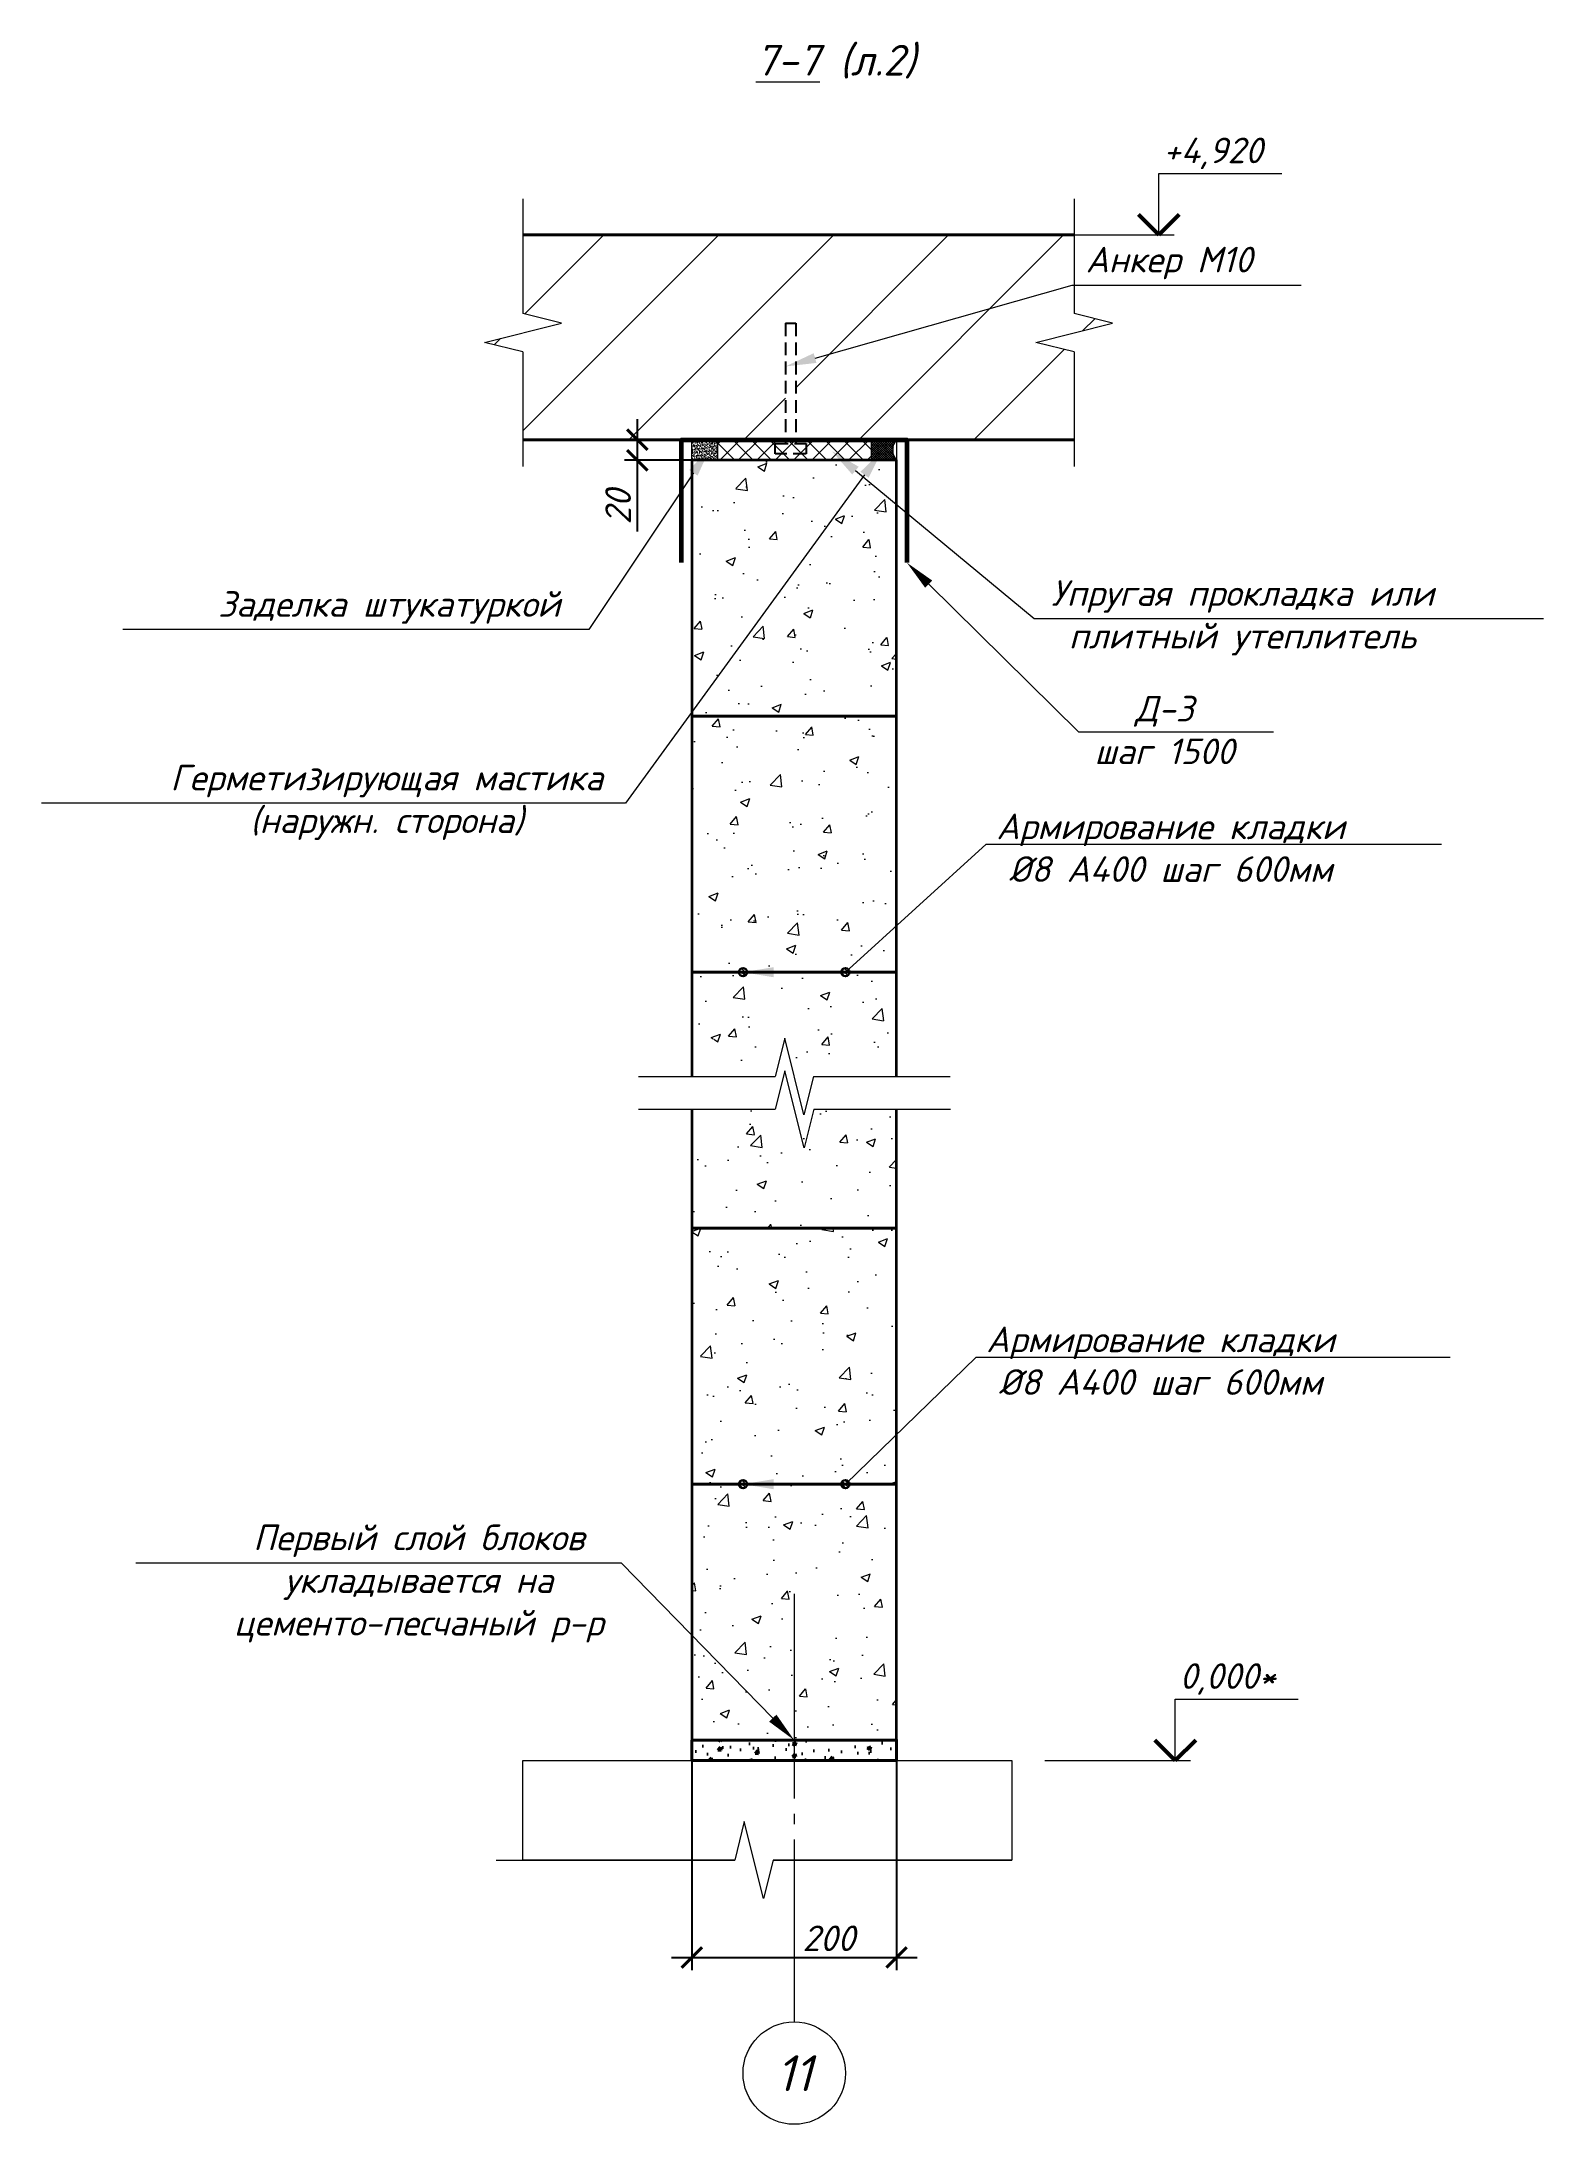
# Model space of a CAD drawing. Header units: millimetres. Extents: x -69292 to 68568, y 17750 to 120236.
# Drawn here: x 11820 to 13286, y 34010 to 36044 of the extents above; entities that cross this region are included whole.
import ezdxf
from ezdxf import colors
from ezdxf.entities.mleader import LeaderData, LeaderLine
from ezdxf.enums import TextEntityAlignment as Align
from ezdxf.math import Vec2, Vec3

# ---------------------------------------------------------------- set-up
doc = ezdxf.new("R2010")
doc.units = ezdxf.units.MM
doc.header["$PDMODE"] = 3
doc.linetypes.add('GOST2.303 5', pattern=[24, 20, -1.5, 1, -1.5])
doc.linetypes.add('HIDDEN', pattern=[0.375, 0.25, -0.125])
doc.layers.get('0').update_dxf_attribs({"lineweight": 5})
doc.layers.get('Defpoints').update_dxf_attribs({"lineweight": 0})
for name, color, linetype, lineweight in [('!!!Металл разрез', 7, 'Continuous', 35), ('#Dimensions', 7, 'Continuous', 9), ('#Арматура', 152, 'Continuous', 30), ('#Бетон вид', 22, 'Continuous', 18), ('#Бетон разрез', 22, 'Continuous', 40), ('#Выноски', 7, 'Continuous', 15), ('#Газобетон', 152, 'Continuous', 35), ('#Границы штриховок', 7, 'Continuous', 20), ('#Оси', 7, 'Continuous', 9), ('#разм', 7, 'Continuous', 9), ('A-okno', 7, 'Continuous', 0), ('k_ Размеры', 7, 'Continuous', 15), ('Штриховка', 7, 'Continuous', 25)]:
    doc.layers.add(name, color=color, linetype=linetype, lineweight=lineweight)
doc.layers.add('#Hatch', color=7, linetype='Continuous', lineweight=5, true_color=0x525252)
doc.styles.add('GOST 2.304', font='isocpeui.ttf')
doc.styles.add('STEP PR', font='isocpeui.ttf')
doc.dimstyles.new('SPDS', dxfattribs={"dimscale": 10, "dimtxt": 2.5, "dimasz": 2, "dimexe": 1.25, "dimexo": 0.625, "dimtad": 1, "dimdec": 0, "dimrnd": 0.001, "dimtxsty": 'STEP PR', "dimblk": 'ARCHTICK', "dimcen": 2.5, "dimdle": 2, "dimclrd": 256, "dimclre": 256, "dimclrt": 7, "dimadec": 0, "dimazin": 2, "dimtfac": 0.75, "dimtdec": 0, "dimtmove": 1, "dimatfit": 3, "dimfxl": 1, "dimtolj": 1, "dimarcsym": 1})

msp = doc.modelspace()

# ---------------------------------------------------------------- texts
at = {"layer": '#Dimensions', "style": 'STEP PR'}
msp.add_text('%%U7-7%%U (л.2)', height=30, dxfattribs=at).set_placement((12595, 36011.1), align=Align.CENTER)
at = {"layer": '#Оси', "linetype": 'Continuous', "ltscale": 100, "style": 'GOST 2.304'}
msp.add_text('11', height=35, dxfattribs=at).set_placement((12554.5, 34060.2), align=Align.MIDDLE_CENTER)

# ---------------------------------------------------------------- blocks, each defined once
blk = doc.blocks.new('Г.б.250х200')
at = {"layer": '#Hatch'}
h = blk.add_hatch(dxfattribs=at)
h.set_pattern_fill('AR-CONC', color=256, scale=0.5)
h.paths.add_polyline_path([(200, 250), (0, 250), (0, 0), (200, 0)])
at = {"layer": '#Газобетон'}
blk.add_lwpolyline([(0, 0), (200, 0), (200, 250), (0, 250)], close=True, dxfattribs=at)
blk = doc.blocks.new('*U60')
at = {"color": 0, "linetype": 'ByBlock', "lineweight": -2}
for p, q in [((3.733, 0), (4.045, 1.25)), ((4.045, 1.25), (4.67, -1.25)), ((3.733, 0), (0, 0)), ((4.67, -1.25), (4.983, 0)), ((8.716, 0), (4.983, 0))]:
    blk.add_line(p, q, dxfattribs=at)
blk = doc.blocks.new('*U484')
at = {"color": 0, "linetype": 'ByBlock', "lineweight": -2}
for p, q in [((4.445, 0), (4.758, 1.25)), ((4.758, 1.25), (5.383, -1.25)), ((4.445, 0), (0, 0)), ((5.383, -1.25), (5.695, 0)), ((10.14, 0), (5.695, 0))]:
    blk.add_line(p, q, dxfattribs=at)
blk = doc.blocks.new('*U485')
at = {"color": 0, "linetype": 'ByBlock', "lineweight": -2}
for p, q in [((4.449, 0), (4.762, 1.25)), ((4.762, 1.25), (5.387, -1.25)), ((4.449, 0), (0, 0)), ((5.387, -1.25), (5.699, 0)), ((10.149, 0), (5.699, 0))]:
    blk.add_line(p, q, dxfattribs=at)
blk = doc.blocks.new('*U61')
at = {"color": 0, "linetype": 'ByBlock', "lineweight": -2}
for p, q in [((7.77, 0), (8.083, 1.25)), ((8.083, 1.25), (8.708, -1.25)), ((7.77, 0), (0, 0)), ((8.708, -1.25), (9.02, 0)), ((16.79, 0), (9.02, 0))]:
    blk.add_line(p, q, dxfattribs=at)
blk = doc.blocks.new('*U9')
at = {"layer": '#Арматура', "lineweight": 0}
h = blk.add_hatch(dxfattribs=at)
h.set_pattern_fill('ANSI31', scale=0.8)
edge = h.paths.add_edge_path()
edge.add_arc((0, 4), 4, 0, 360)
blk.add_circle((0, 4), 4)
blk = doc.blocks.new('*U16')
at = {"layer": '#разм', "ltscale": 100, "elevation": 0}
for points in [[(4577173, -920400), (4578375, -920400)], [(4577173, -921000), (4577173, -920400)], [(4575899, -921000), (4577323, -921000)]]:
    blk.add_lwpolyline(points, dxfattribs=at)
at = {"layer": 'A-okno', "color": 0, "lineweight": 50, "ltscale": 100, "elevation": 0}
for points in [[(4577173, -921000), (4576973, -920800)], [(4577173, -921000), (4577373, -920800)]]:
    blk.add_lwpolyline(points, dxfattribs=at)
at = {"layer": '#разм', "style": 'STEP PR'}
for tag, p in [('ОТМЕТКА', (4577216, -920299)), ('ПРИМЕЧАНИЕ', (4577314, -920711))]:
    blk.add_attdef(tag, p, '', height=250, dxfattribs=at)
blk = doc.blocks.new('*U315')
at = {"layer": '#разм', "ltscale": 100, "elevation": 0}
for points in [[(4577173, -920400), (4578375, -920400)], [(4577173, -921000), (4577173, -920400)], [(4575885, -921000), (4577323, -921000)]]:
    blk.add_lwpolyline(points, dxfattribs=at)
at = {"layer": 'A-okno', "color": 0, "lineweight": 50, "ltscale": 100, "elevation": 0}
for points in [[(4577173, -921000), (4576973, -920800)], [(4577173, -921000), (4577373, -920800)]]:
    blk.add_lwpolyline(points, dxfattribs=at)
at = {"layer": '#разм', "style": 'STEP PR'}
for tag, p in [('ОТМЕТКА', (4577216, -920299)), ('ПРИМЕЧАНИЕ', (4577314, -920711))]:
    blk.add_attdef(tag, p, '', height=250, dxfattribs=at)
blk = doc.blocks.new('_ArchTick')
at = {"color": 0, "linetype": 'ByBlock', "const_width": 0.15}
blk.add_lwpolyline([(-0.5, -0.5), (0.5, 0.5)], dxfattribs=at)
blk = doc.blocks.new('*D313')
at = {"layer": 'Defpoints', "color": 0, "transparency": 16777216}
for p in [(12401.3, 35655.4), (12444.5, 35655.4), (12654.5, 35635.4)]:
    blk.add_point(p, dxfattribs=at)
at = {"layer": 'k_ Размеры', "lineweight": -2, "transparency": 16777216}
for p, q in [((12401.3, 35615.4), (12401.3, 35675.4)), ((12438.2, 35655.4), (12388.8, 35655.4)), ((12648.2, 35635.4), (12388.8, 35635.4)), ((12401.3, 35565.9), (12401.3, 35635.4))]:
    blk.add_line(p, q, dxfattribs=at)
at = {"layer": 'k_ Размеры', "lineweight": -2, "transparency": 16777216, "xscale": 20, "yscale": 20, "zscale": 20}
for p, rotation in [((12401.3, 35655.4), 90), ((12401.3, 35635.4), 270)]:
    blk.add_blockref('_ArchTick', p, dxfattribs=dict(at, rotation=rotation))
at = {"layer": 'k_ Размеры', "color": 7, "transparency": 16777216, "insert": (12382.5, 35589.7), "char_height": 25, "attachment_point": 5, "rotation": 90, "style": 'STEP PR'}
blk.add_mtext('\\A1;20', dxfattribs=at)
blk = doc.blocks.new('*D314')
at = {"layer": 'Defpoints', "color": 0, "transparency": 16777216}
for p in [(12454.5, 34385.4), (12654.5, 34385.4), (12654.5, 34173.2)]:
    blk.add_point(p, dxfattribs=at)
at = {"layer": 'k_ Размеры', "lineweight": -2, "transparency": 16777216}
for p, q in [((12454.5, 34379.2), (12454.5, 34160.7)), ((12654.5, 34379.2), (12654.5, 34160.7)), ((12434.5, 34173.2), (12674.5, 34173.2))]:
    blk.add_line(p, q, dxfattribs=at)
at = {"layer": 'k_ Размеры', "lineweight": -2, "transparency": 16777216, "xscale": 20, "yscale": 20, "zscale": 20, "rotation": 180}
blk.add_blockref('_ArchTick', (12454.5, 34173.2), dxfattribs=at)
at = {"layer": 'k_ Размеры', "lineweight": -2, "transparency": 16777216, "xscale": 20, "yscale": 20, "zscale": 20}
blk.add_blockref('_ArchTick', (12654.5, 34173.2), dxfattribs=at)
at = {"layer": 'k_ Размеры', "color": 7, "transparency": 16777216, "insert": (12588.1, 34191.9), "char_height": 25, "attachment_point": 5, "style": 'STEP PR'}
blk.add_mtext('\\A1;200', dxfattribs=at)

# ---------------------------------------------------------------- dimensions: what is measured, and where the dimension line sits
at = {"layer": 'k_ Размеры'}
dim = msp.add_linear_dim(base=(12401.3, 35655.4), p1=(12654.5, 35635.4), p2=(12444.5, 35655.4), angle=90, dimstyle='SPDS', dxfattribs=at)
dim.commit()
dim.dimension.update_dxf_attribs({"geometry": '*D313', "text_midpoint": (12406.7, 35589.7), "dimtype": 160})
dim = msp.add_linear_dim(base=(12654.5, 34173.2), p1=(12454.5, 34385.4), p2=(12654.5, 34385.4), dimstyle='SPDS', dxfattribs=at)
dim.commit()
dim.dimension.update_dxf_attribs({"geometry": '*D314', "text_midpoint": (12588.1, 34173.2), "dimtype": 160})

# ---------------------------------------------------------------- hatches: boundary and pattern name
at = {"layer": '#Hatch', "lineweight": 5}
h = msp.add_hatch(dxfattribs=at)
h.set_pattern_fill('ANSI31', color=256, scale=25)
h.set_pattern_definition([(45, (-250.47, 0), (-56.1266, 56.1266), [])])
h.paths.add_polyline_path([(12546, 35769.2), (12556, 35769.2), (12556, 35655.4), (12654.5, 35655.4), (12664.5, 35655.4), (12827.9, 35655.4), (12827.9, 35741.2), (12790.4, 35750.5), (12865.4, 35769.3), (12827.9, 35778.7), (12827.9, 35855.4), (12289.6, 35855.4), (12289.6, 35778.7), (12327.1, 35769.3), (12252.1, 35750.5), (12289.6, 35741.2), (12289.6, 35655.4), (12546, 35655.4)])
at = {"layer": '#Hatch'}
h = msp.add_hatch(dxfattribs=at)
h.set_pattern_fill('AR-SAND', color=256, scale=0.05)
h.set_pattern_definition([(37.5, (-4492.497, 969.8818), (-0.08000156, 2.44706619), [0, -1.9304, 0, -2.159, 0, -2.06375]), (7.5, (-4492.497, 969.8818), (2.24761642, 3.5841255), [0, -1.0414, 0, -1.7399, 0, -0.66675]), (327.5, (-4494.059, 969.8818), (3.95496185, 0.00718592), [0, -0.635, 0, -2.286, 0, -2.9845]), (317.5, (-4494.059, 969.8818), (3.81778226, 1.11464662), [0, -0.3175, 0, -1.4986, 0, -1.7145])])
h.paths.add_polyline_path([(12454.5, 35655.4), (12479.5, 35655.3), (12479.5, 35635.4), (12454.5, 35635.4)])
h = msp.add_hatch(dxfattribs=at)
h.set_pattern_fill('ANSI37', color=256, scale=4)
h.set_pattern_definition([(45, (-4492.497, 969.882), (-8.980256, 8.980256), []), (135, (-4492.497, 969.882), (-8.980256, -8.980256), [])])
h.paths.add_polyline_path([(12629.5, 35655.3), (12479.5, 35655.3), (12479.5, 35635.4), (12629.5, 35635.4)])
h = msp.add_hatch(dxfattribs=at)
h.set_pattern_fill('ANSI37', color=256, scale=0.5)
h.set_pattern_definition([(45, (-2187.876, -15.8262), (-1.122532015, 1.122532015), []), (135, (-2187.876, -15.8262), (-1.122532015, -1.122532015), [])])
edge = h.paths.add_edge_path()
edge.add_line((12654.5, 35655.4), (12629.5, 35655.3))
edge.add_line((12629.5, 35655.3), (12629.5, 35635.4))
edge.add_line((12629.5, 35635.4), (12654.5, 35635.4))
edge.add_arc((12667, 35645.4), 16, 141.4553, 218.5447, ccw=False)
h = msp.add_hatch(dxfattribs=at)
h.set_pattern_fill('AR-CONC', color=256, scale=0.5)
h.set_pattern_definition([(50, (-2187.876, -15.826), (91.09233, -7.96954), [9.525, -104.775]), (355, (-2187.88, -15.83), (-17.6217, 95.52842), [7.62, -83.8203]), (100.45144, (-2180.285, -16.49), (73.47062, 87.55888), [8.095, -89.04512]), (46.1842, (-2187.88, 9.57), (135.53952, -21.02116), [14.2875, -157.1625]), (96.63556, (-2176.58, 7.82), (118.70207, 123.71306), [12.1425, -133.5678]), (351.18415, (-2187.88, 9.57), (118.70207, 123.71306), [11.43, -125.72987]), (21, (-2175.176, 3.224), (75.8072, -51.1326), [9.525, -104.775]), (326, (-2175.18, 3.22), (30.90101, 92.09398), [7.62, -83.82]), (71.45144, (-2168.86, -1.04), (106.7082, 40.96138), [8.095, -89.04497]), (37.5, (-2187.876, -15.826), (1.544302, 42.27752), [0, -82.804, 0, -85.09, 0, -84.1375]), (7.5, (-2187.876, -15.826), (33.40983, 50.09029), [0, -48.514, 0, -80.899, 0, -32.0675]), (327.5, (-2216.197, -15.826), (67.795298, -2.864372), [0, -31.75, 0, -99.06, 0, -131.445]), (317.5, (-2228.897, -15.826), (74.06459, 12.71325), [0, -41.275, 0, -65.786, 0, -93.345])])
h.paths.add_polyline_path([(12466.4, 35001.5), (12454.5, 35001.5), (12454.5, 34885.4), (12654.5, 34885.4), (12654.5, 35001.5), (12503.9, 35001.5), (12494.5, 34964), (12475.8, 35039)])
h.paths.add_polyline_path([(12454.5, 35033.6), (12466.3, 35033.6), (12475.7, 35071.1), (12494.4, 34996.1), (12503.8, 35033.6), (12654.5, 35033.6), (12654.5, 35135.4), (12454.5, 35135.4)])
at = {"layer": '#Hatch', "lineweight": 40}
h = msp.add_hatch(dxfattribs=at)
h.set_pattern_fill('AR-CONC', color=256, scale=0.2)
h.set_pattern_definition([(50, (-250.467, 0), (36.436934, -3.187817), [3.81, -41.91]), (355, (-250.467, 0), (-7.048684, 38.21137), [3.048, -33.528117]), (100.45144, (-247.43, -0.266), (29.38825, 35.02355), [3.238, -35.61805]), (46.1842, (-250.467, 10.16), (54.21581, -8.408466), [5.715, -62.865]), (96.63556, (-245.95, 9.46), (47.48083, 49.485225), [4.857005, -53.42712]), (351.18415, (-250.467, 10.16), (47.48083, 49.485225), [4.57199, -50.29195]), (21, (-245.387, 7.62), (30.322878, -20.45304), [3.81, -41.91]), (326, (-245.387, 7.62), (12.360406, 36.837593), [3.048, -33.528]), (71.45144, (-242.86, 5.916), (42.683284, 16.384554), [3.238, -35.617988]), (37.5, (-250.467, 0), (0.6177207, 16.911008), [0, -33.1216, 0, -34.036, 0, -33.655]), (7.5, (-250.467, 0), (13.3639325, 20.036115), [0, -19.4056, 0, -32.3596, 0, -12.827]), (327.5, (-261.795, 0), (27.118119, -1.145749), [0, -12.7, 0, -39.624, 0, -52.578]), (317.5, (-266.875, 0), (29.625836, 5.085298), [0, -16.51, 0, -26.3144, 0, -37.338])])
h.paths.add_polyline_path([(12454.5, 34385.4), (12654.5, 34385.4), (12654.5, 34365.4), (12454.5, 34365.4)])

# ---------------------------------------------------------------- linework, layer by layer
at = {"layer": '!!!Металл разрез', "lineweight": 60}
msp.add_lwpolyline([(12444.5, 35535.4), (12444.5, 35655.4), (12664.5, 35655.4), (12664.5, 35535.4)], dxfattribs=at)
at = {"layer": '#Бетон вид'}
msp.add_lwpolyline([(12314.5, 35855.4), (12827.9, 35855.4)], dxfattribs=at)
at = {"layer": '#Бетон разрез'}
for points in [[(12827.9, 35855.4), (12289.6, 35855.4)], [(12289.6, 35655.4), (12827.9, 35655.4)]]:
    msp.add_lwpolyline(points, dxfattribs=at)
msp.add_lwpolyline([(12454.5, 34385.4), (12654.5, 34385.4), (12654.5, 34365.4), (12454.5, 34365.4)], close=True, dxfattribs=at)
at = {"layer": '#Газобетон'}
for points in [[(12654.5, 35033.6), (12654.5, 35135.4), (12454.5, 35135.4), (12454.5, 35033.6)], [(12454.5, 35001.5), (12454.5, 34885.4), (12654.5, 34885.4), (12654.5, 35001.5)]]:
    msp.add_lwpolyline(points, dxfattribs=at)
at = {"layer": '#Границы штриховок'}
msp.add_lwpolyline([(12454.5, 35655.4), (12479.5, 35655.3), (12479.5, 35635.4), (12454.5, 35635.4)], close=True, dxfattribs=at)
msp.add_lwpolyline([(12654.5, 35655.4), (12629.5, 35655.3), (12629.5, 35635.4), (12654.5, 35635.4, -0.349653)], format="xyb", close=True, dxfattribs=at)
at = {"layer": '#Оси', "linetype": 'GOST2.303 5', "ltscale": 10}
msp.add_lwpolyline([(12554.5, 34528.4), (12554.5, 34249.7), (12554.5, 34110.2)], dxfattribs=at)
at = {"layer": '#Оси', "linetype": 'Continuous', "ltscale": 100}
msp.add_circle((12554.5, 34060.2), 50, dxfattribs=at)
msp.add_lwpolyline([(12654.5, 35635.4), (12454.5, 35635.4), (12454.5, 35655.4), (12654.5, 35655.4)], close=True)
msp.add_lwpolyline([(12496.4, 34268.3), (12289.6, 34268.3), (12289.6, 34365.4), (12767, 34365.4), (12767, 34268.3), (12533.9, 34268.3)])
at = {"layer": 'Штриховка', "linetype": 'HIDDEN', "ltscale": 50}
for points in [[(12546, 35769.2), (12546, 35651.6)], [(12546, 35769.2), (12556, 35769.2)], [(12556, 35769.2), (12556, 35651.6)], [(12536, 35651.6), (12566, 35651.6), (12566, 35641.6), (12536, 35641.6), (12536, 35651.6)]]:
    msp.add_lwpolyline(points, dxfattribs=at)

# ---------------------------------------------------------------- block references
at = {"layer": '#Dimensions', "xscale": 0.1, "yscale": 0.1, "zscale": 0.1}
for name, p, values in [('*U315', (-444806.7, 127955.4, 0), {'ОТМЕТКА': '+4,920'}), ('*U16', (-444790.7, 126465.4, 0), {'ОТМЕТКА': '0,000*'})]:
    msp.add_blockref(name, p, dxfattribs=at).add_auto_attribs(values)
at = {"layer": '#Арматура', "xscale": -1}
for p in [(12504.5, 35131.4), (12604.5, 35131.4), (12504.5, 34631.4), (12604.5, 34631.4)]:
    msp.add_blockref('*U9', p, dxfattribs=at)
at = {"layer": '#Газобетон'}
for p in [(12454.5, 35385.4), (12454.5, 35135.4), (12454.5, 34635.4), (12454.5, 34385.4)]:
    msp.add_blockref('Г.б.250х200', p, dxfattribs=at)
at = {"xscale": -30, "yscale": -30, "zscale": -30, "rotation": 270}
for p in [(12289.6, 35629.2), (12827.9, 35629.2)]:
    msp.add_blockref('*U60', p, dxfattribs=at)
at = {"xscale": -30, "yscale": -30, "zscale": -30}
for name, p in [('*U484', (12706.7, 35033.6)), ('*U485', (12707, 35001.5)), ('*U61', (12767, 34268.3))]:
    msp.add_blockref(name, p, dxfattribs=at)

msp.set_redraw_order([(e.dxf.handle, doc.entitydb.next_handle()) for e in msp.query("TEXT MTEXT ATTDEF DIMENSION ARC_DIMENSION")])  # texts and dimensions are drawn at this point

# ---------------------------------------------------------------- leaders
at = {"layer": '#Выноски'}
ml = msp.add_multileader_mtext('Standard', dxfattribs=at)
ml.set_content('{\\H0.83333x;Анкер M10}', color=256, style='STEP PR')
ml.set_leader_properties(color=256, linetype='ByLayer', lineweight=-1)
ml.build(insert=Vec2(0, 0))
ml.multileader.update_dxf_attribs({"text_left_attachment_type": 6, "text_right_attachment_type": 6, "dogleg_length": 0, "arrow_head_size": 30, "scale": 0.1})
ctx = ml.context
ctx.base_point, ctx.scale, ctx.char_height, ctx.arrow_head_size, ctx.landing_gap_size, ctx.plane_origin = Vec3(12825.8, 35806.4), 0.1, 30, 30, 12.5, Vec3(15744.9, 34324.6)
ctx.left_attachment, ctx.right_attachment, ctx.text_align_type = 6, 6, 1
notes = []
notes.append((ctx, [(0, (1, 1, 0), (12825.8, 35806.4), (1, 0), 0, [(0, [(12546, 35727)], 0, [])])]))
ctx.mtext.insert, ctx.mtext.rotation, ctx.mtext.alignment, ctx.mtext.flow_direction = Vec3(12920.5, 35843.9), 6.283185, 2, 5
ml = msp.add_multileader_mtext('Standard', dxfattribs=at)
ml.set_content('{\\H0.83333x;Герметизирующая мастика\\P(наружн. сторона)}', color=256, style='STEP PR')
ml.set_leader_properties(color=256, linetype='ByLayer', lineweight=-1)
ml.build(insert=Vec2(0, 0))
ml.multileader.update_dxf_attribs({"text_left_attachment_type": 6, "text_right_attachment_type": 6, "dogleg_length": 0, "arrow_head_size": 30, "scale": 0.1})
ctx = ml.context
ctx.base_point, ctx.scale, ctx.char_height, ctx.arrow_head_size, ctx.landing_gap_size, ctx.plane_origin = Vec3(11923.2, 35300.5), 0.1, 30, 30, 12.5, Vec3(14882.6, 34103.1)
ctx.left_attachment, ctx.right_attachment, ctx.text_align_type = 6, 6, 1
notes.append((ctx, [(1, (1, 1, 0), (12389.8, 35300.5), (-1, 0), 0, [(1, [(12640.8, 35645.4)], 0, [])])]))
ctx.mtext.insert, ctx.mtext.rotation, ctx.mtext.alignment, ctx.mtext.flow_direction = Vec3(12156.5, 35338), 6.283185, 2, 5
ml = msp.add_multileader_mtext('Standard', dxfattribs=at)
ml.set_content('{\\H0.83333x;Заделка штукатуркой}', color=256, style='STEP PR')
ml.set_leader_properties(color=256, linetype='ByLayer', lineweight=-1)
ml.build(insert=Vec2(0, 0))
ml.multileader.update_dxf_attribs({"text_left_attachment_type": 6, "text_right_attachment_type": 6, "dogleg_length": 0, "arrow_head_size": 30, "scale": 0.1})
ctx = ml.context
ctx.base_point, ctx.scale, ctx.char_height, ctx.arrow_head_size, ctx.landing_gap_size, ctx.plane_origin = Vec3(11964.1, 35470), 0.1, 30, 30, 12.5, Vec3(14888.5, 34011)
ctx.left_attachment, ctx.right_attachment, ctx.text_align_type = 6, 6, 1
notes.append((ctx, [(1, (1, 1, 0), (12353.8, 35470), (-1, 0), 0, [(1, [(12472.7, 35648.1)], 0, [])])]))
ctx.mtext.insert, ctx.mtext.rotation, ctx.mtext.alignment, ctx.mtext.flow_direction = Vec3(12158.9, 35507.5), 6.283185, 2, 5
ml = msp.add_multileader_mtext('Standard', dxfattribs=at)
ml.set_content('{\\H0.83333x;Упругая прокладка или \\Pплитный утеплитель}', color=256, style='STEP PR')
ml.set_leader_properties(color=256, linetype='ByLayer', lineweight=-1)
ml.build(insert=Vec2(0, 0))
ml.multileader.update_dxf_attribs({"text_left_attachment_type": 6, "text_right_attachment_type": 6, "dogleg_length": 0, "arrow_head_size": 30, "scale": 0.1})
ctx = ml.context
ctx.base_point, ctx.scale, ctx.char_height, ctx.arrow_head_size, ctx.landing_gap_size, ctx.plane_origin = Vec3(12788.9, 35480.7), 0.1, 30, 30, 12.5, Vec3(15953.5, 33990.2)
ctx.left_attachment, ctx.right_attachment, ctx.text_align_type = 6, 6, 1
notes.append((ctx, [(0, (1, 1, 0), (12788.9, 35480.7), (1, 0), 0, [(1, [(12591.2, 35644.4)], 0, [])])]))
ctx.mtext.insert, ctx.mtext.rotation, ctx.mtext.alignment, ctx.mtext.flow_direction = Vec3(12992.4, 35518.2), 6.283185, 2, 5
ml = msp.add_multileader_mtext('Standard', dxfattribs=at)
ml.set_content('{\\H0.83333x;Д-3\\Pшаг 1500}', color=256, style='STEP PR')
ml.set_leader_properties(color=256, linetype='ByLayer', lineweight=-1)
ml.build(insert=Vec2(0, 0))
ml.multileader.update_dxf_attribs({"text_left_attachment_type": 6, "text_right_attachment_type": 6, "dogleg_length": 0, "arrow_head_size": 30, "scale": 0.1})
ctx = ml.context
ctx.base_point, ctx.scale, ctx.char_height, ctx.arrow_head_size, ctx.landing_gap_size, ctx.plane_origin = Vec3(12832.1, 35370.3), 0.1, 30, 30, 12.5, Vec3(15586.3, 33761)
ctx.left_attachment, ctx.right_attachment, ctx.text_align_type = 6, 6, 1
notes.append((ctx, [(0, (1, 1, 0), (12832.1, 35370.3), (1, 0), 0, [(0, [(12664.5, 35535.4)], 0, [])])]))
ctx.mtext.insert, ctx.mtext.rotation, ctx.mtext.alignment, ctx.mtext.flow_direction = Vec3(12916, 35405.3), 6.283185, 2, 5
ml = msp.add_multileader_mtext('Standard', dxfattribs=at)
ml.set_content('{\\H0.83333x;Армирование кладки\\P%%C8 А400 шаг 600мм\\P\\A1;\\H1.2x;       }', color=256, style='STEP PR')
ml.set_leader_properties(color=256, linetype='ByLayer', lineweight=-1)
ml.build(insert=Vec2(0, 0))
ml.multileader.update_dxf_attribs({"text_left_attachment_type": 6, "text_right_attachment_type": 6, "dogleg_length": 0, "arrow_head_size": 30, "scale": 0.1})
ctx = ml.context
ctx.base_point, ctx.scale, ctx.char_height, ctx.arrow_head_size, ctx.landing_gap_size, ctx.plane_origin = Vec3(12742, 35260.3), 0.1, 30, 30, 12.5, Vec3(15667.4, 33576.5)
ctx.left_attachment, ctx.right_attachment, ctx.text_align_type = 6, 6, 1
notes.append((ctx, [(0, (1, 1, 0), (12742, 35260.3), (1, 0), 0, [(0, [(12504.5, 35135.4), (12604.5, 35135.4)], 0, [])])]))
ctx.mtext.insert, ctx.mtext.rotation, ctx.mtext.alignment, ctx.mtext.flow_direction = Vec3(12922.1, 35290.3), 6.283185, 2, 5
ml = msp.add_multileader_mtext('Standard', dxfattribs=at)
ml.set_content('{\\H0.83333x;Армирование кладки  \\P%%C8 А400 шаг 600мм\\P\\A1;\\H1.2x;       }', color=256, style='STEP PR')
ml.set_leader_properties(color=256, linetype='ByLayer', lineweight=-1)
ml.build(insert=Vec2(0, 0))
ml.multileader.update_dxf_attribs({"text_left_attachment_type": 6, "text_right_attachment_type": 6, "dogleg_length": 0, "arrow_head_size": 30, "scale": 0.1})
ctx = ml.context
ctx.base_point, ctx.scale, ctx.char_height, ctx.arrow_head_size, ctx.landing_gap_size, ctx.plane_origin = Vec3(12732.1, 34759.3), 0.1, 30, 30, 12.5, Vec3(15667.4, 32826.5)
ctx.left_attachment, ctx.right_attachment, ctx.text_align_type = 6, 6, 1
notes.append((ctx, [(0, (1, 1, 0), (12732.1, 34759.3), (1, 0), 0, [(0, [(12504.5, 34635.4), (12604.5, 34635.4)], 0, [])])]))
ctx.mtext.insert, ctx.mtext.rotation, ctx.mtext.alignment, ctx.mtext.flow_direction = Vec3(12912.2, 34789.3), 6.283185, 2, 5
ml = msp.add_multileader_mtext('Standard', dxfattribs=at)
ml.set_content('{\\H0.83333x;Первый слой блоков\\Pукладывается на\\Pцементо-песчаный р-р}', color=256, style='STEP PR')
ml.set_leader_properties(color=256, linetype='ByLayer', lineweight=-1)
ml.build(insert=Vec2(0, 0))
ml.multileader.update_dxf_attribs({"text_left_attachment_type": 6, "text_right_attachment_type": 6, "dogleg_length": 0, "arrow_head_size": 30, "scale": 0.1})
ctx = ml.context
ctx.base_point, ctx.scale, ctx.char_height, ctx.arrow_head_size, ctx.landing_gap_size, ctx.plane_origin = Vec3(11989.6, 34558.4), 0.1, 30, 30, 12.5, Vec3(14939.6, 32934.3)
ctx.left_attachment, ctx.right_attachment, ctx.text_align_type = 6, 6, 1
notes.append((ctx, [(1, (1, 1, 0), (12385.9, 34558.4), (-1, 0), 0, [(0, [(12554.5, 34385.4)], 0, [])])]))
ctx.mtext.insert, ctx.mtext.rotation, ctx.mtext.alignment, ctx.mtext.flow_direction = Vec3(12187.8, 34595.9), 6.283185, 2, 5
for ctx, leaders in notes:
    for number, flags, end, landing, length, lines in leaders:
        leader = LeaderData()
        leader.index, (leader.has_last_leader_line, leader.has_dogleg_vector, leader.attachment_direction) = number, flags
        leader.last_leader_point, leader.dogleg_vector, leader.dogleg_length = Vec3(end), Vec3(landing), length
        for number, points, colour, breaks in lines:
            line = LeaderLine()
            line.index, line.vertices, line.color, line.breaks = number, Vec3.list(points), colors.encode_raw_color(colour), breaks
            leader.lines.append(line)
        ctx.leaders.append(leader)

doc.saveas('drawing.dxf')
